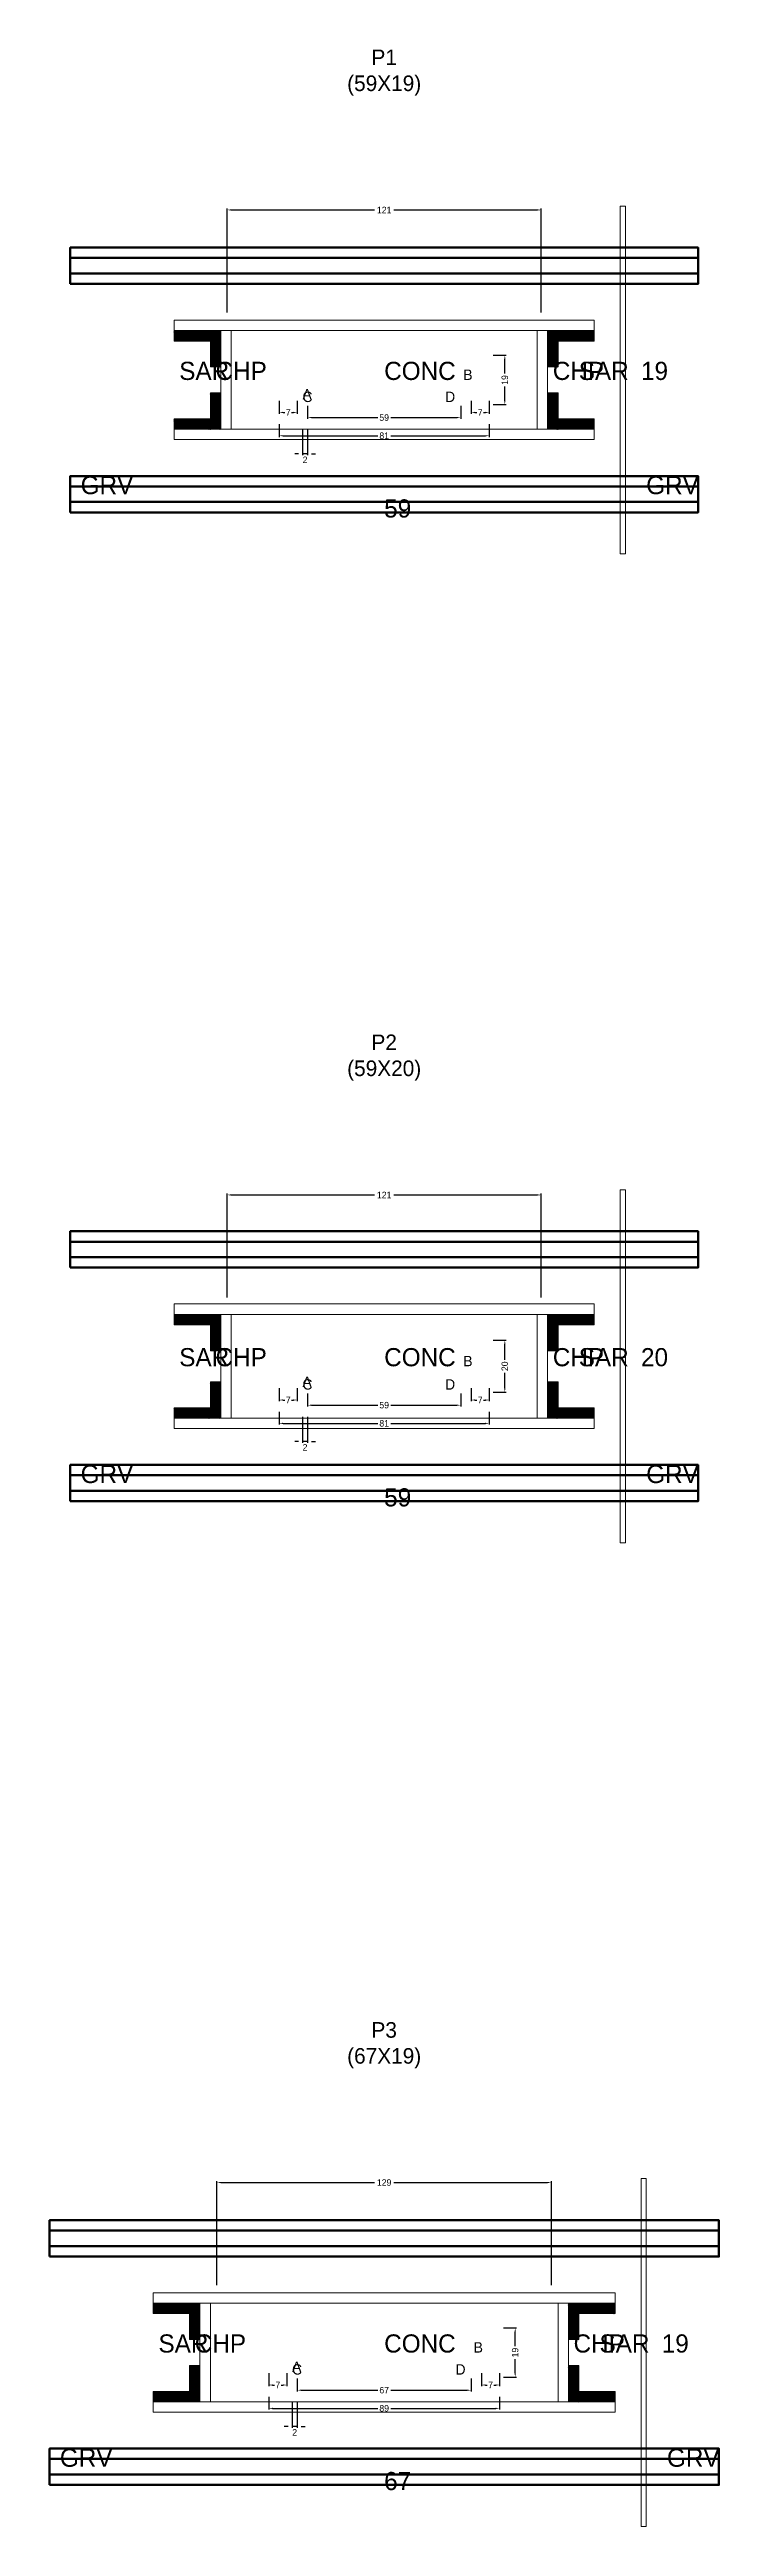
# Model space of a CAD drawing. Header units: centimetres. Extents: x -10500 to 4141, y -7986 to 295.
# Drawn here: x -129 to 129, y -687 to 267 of the extents above; entities that cross this region are included whole.
import ezdxf

# ---------------------------------------------------------------- set-up
doc = ezdxf.new("R2010")
doc.units = ezdxf.units.CM
for name, color, linetype in [('COTA', 241, 'Continuous'), ('GRAVATA', 224, 'Continuous'), ('Hachura', 251, 'Continuous'), ('NOMENCLATURA', 7, 'Continuous'), ('SARRAFO', 251, 'Continuous'), ('Texto Seção', 7, 'Continuous')]:
    doc.layers.add(name, color=color, linetype=linetype)
doc.dimstyles.new('cotax2', dxfattribs={"dimtxt": 2.5, "dimasz": 1.5, "dimexe": 0.5, "dimexo": 0.5, "dimgap": 0.5, "dimtad": 1, "dimcen": 2.5, "dimazin": 3, "dimtfac": 1, "dimtmove": 0, "dimatfit": 3})

msp = doc.modelspace()

# ---------------------------------------------------------------- texts
at = {"layer": 'NOMENCLATURA'}
for s, p in [('B', (30.5, 140)), ('A', (-31.5, 132.5)), ('C', (-31.5, 131.5)), ('D', (23.5, 131.5)), ('B', (30.5, -240)), ('A', (-31.5, -248)), ('C', (-31.5, -249)), ('D', (23.5, -249)), ('B', (34.5, -620)), ('A', (-35.5, -627.5)), ('C', (-35.5, -628.5)), ('D', (27.5, -628.5))]:
    msp.add_text(s, height=4, dxfattribs=at).set_placement(p)
at = {"layer": 'NOMENCLATURA', "char_height": 6, "attachment_point": 8}
for s, insert in [('P1\\P(59X19)', (0, 249.5)), ('P2\\P(59X20)', (0, -130)), ('P3\\P(67X19)', (0, -510.5))]:
    msp.add_mtext(s, dxfattribs=dict(at, insert=insert))
at = {"layer": 'Texto Seção'}
for s, p in [('SAR', (-79, 140)), ('CHP', (-65, 140)), ('CONC', (0, 140)), ('CHP', (65, 140)), ('SAR', (75, 140)), ('19', (99, 140)), ('GRV', (-117, 96)), ('GRV', (101, 96)), ('59', (0, 87)), ('SAR', (-79, -240)), ('CHP', (-65, -240)), ('CONC', (0, -240)), ('CHP', (65, -240)), ('SAR', (75, -240)), ('20', (99, -240)), ('GRV', (-117, -285)), ('GRV', (101, -285)), ('59', (0, -294)), ('SAR', (-87, -620)), ('CHP', (-73, -620)), ('CONC', (0, -620)), ('CHP', (73, -620)), ('SAR', (83, -620)), ('19', (107, -620)), ('GRV', (-125, -664)), ('GRV', (109, -664)), ('67', (0, -673))]:
    msp.add_text(s, height=7, dxfattribs=at).set_placement(p)

# ---------------------------------------------------------------- blocks, each defined once
blk = doc.blocks.new('_CLOSEDFILLED')
at = {"color": 0, "linetype": 'BYBLOCK'}
blk.add_solid([(-1, 0.16), (0, 0), (-1, -0.16)], dxfattribs=at)
blk = doc.blocks.new('*D66')
for p, q in [((-44.5, -637), (-44.5, -642)), ((44.5, -637), (44.5, -642)), ((-43, -641.5), (-2.5, -641.5)), ((2.5, -641.5), (43, -641.5))]:
    blk.add_line(p, q)
at = {"layer": 'Defpoints'}
for p in [(-44.5, -636.5), (44.5, -636.5), (-44.5, -641.5)]:
    blk.add_point(p, dxfattribs=at)
at = {"layer": 'COTA', "xscale": 1.5, "yscale": 1.5, "rotation": 180}
blk.add_blockref('_CLOSEDFILLED', (-44.5, -641.5), dxfattribs=at)
at = {"layer": 'COTA', "xscale": 1.5, "yscale": 1.5}
blk.add_blockref('_CLOSEDFILLED', (44.5, -641.5), dxfattribs=at)
at = {"layer": 'COTA', "insert": (0, -641.5), "char_height": 2.5, "attachment_point": 5}
blk.add_mtext('89', dxfattribs=at)
blk = doc.blocks.new('*D67')
for p, q in [((-33.5, -630), (-33.5, -635)), ((-32, -634.5), (-2.5, -634.5)), ((2.5, -634.5), (32, -634.5)), ((33.5, -630), (33.5, -635))]:
    blk.add_line(p, q)
at = {"layer": 'Defpoints'}
for p in [(-33.5, -629.5), (33.5, -629.5), (-33.5, -634.5)]:
    blk.add_point(p, dxfattribs=at)
at = {"layer": 'COTA', "xscale": 1.5, "yscale": 1.5, "rotation": 180}
blk.add_blockref('_CLOSEDFILLED', (-33.5, -634.5), dxfattribs=at)
at = {"layer": 'COTA', "xscale": 1.5, "yscale": 1.5}
blk.add_blockref('_CLOSEDFILLED', (33.5, -634.5), dxfattribs=at)
at = {"layer": 'COTA', "insert": (0, -634.5), "char_height": 2.5, "attachment_point": 5}
blk.add_mtext('67', dxfattribs=at)
blk = doc.blocks.new('*D68')
for p, q in [((46, -610.5), (51, -610.5)), ((50.5, -617.5), (50.5, -612)), ((46, -629.5), (51, -629.5)), ((50.5, -628), (50.5, -622.5))]:
    blk.add_line(p, q)
at = {"layer": 'Defpoints'}
for p in [(45.5, -610.5), (45.5, -629.5), (50.5, -629.5)]:
    blk.add_point(p, dxfattribs=at)
at = {"layer": 'COTA', "xscale": 1.5, "yscale": 1.5}
for p, rotation in [((50.5, -610.5), 90), ((50.5, -629.5), 270)]:
    blk.add_blockref('_CLOSEDFILLED', p, dxfattribs=dict(at, rotation=rotation))
at = {"layer": 'COTA', "insert": (50.5, -620), "char_height": 2.5, "attachment_point": 5, "rotation": 90}
blk.add_mtext('19', dxfattribs=at)
blk = doc.blocks.new('*D69')
for p, q in [((-44.5, -628), (-44.5, -633)), ((-37.5, -628), (-37.5, -633)), ((-43, -632.5), (-42.25, -632.5)), ((-39.75, -632.5), (-39, -632.5))]:
    blk.add_line(p, q)
at = {"layer": 'Defpoints'}
for p in [(-44.5, -627.5), (-37.5, -627.5), (-44.5, -632.5)]:
    blk.add_point(p, dxfattribs=at)
at = {"layer": 'COTA', "xscale": 1.5, "yscale": 1.5, "rotation": 180}
blk.add_blockref('_CLOSEDFILLED', (-44.5, -632.5), dxfattribs=at)
at = {"layer": 'COTA', "xscale": 1.5, "yscale": 1.5}
blk.add_blockref('_CLOSEDFILLED', (-37.5, -632.5), dxfattribs=at)
at = {"layer": 'COTA', "insert": (-41, -632.5), "char_height": 2.5, "attachment_point": 5}
blk.add_mtext('7', dxfattribs=at)
blk = doc.blocks.new('*D70')
for p, q in [((37.5, -628), (37.5, -633)), ((44.5, -628), (44.5, -633)), ((39, -632.5), (39.75, -632.5)), ((42.25, -632.5), (43, -632.5))]:
    blk.add_line(p, q)
at = {"layer": 'Defpoints'}
for p in [(37.5, -627.5), (44.5, -627.5), (37.5, -632.5)]:
    blk.add_point(p, dxfattribs=at)
at = {"layer": 'COTA', "xscale": 1.5, "yscale": 1.5, "rotation": 180}
blk.add_blockref('_CLOSEDFILLED', (37.5, -632.5), dxfattribs=at)
at = {"layer": 'COTA', "xscale": 1.5, "yscale": 1.5}
blk.add_blockref('_CLOSEDFILLED', (44.5, -632.5), dxfattribs=at)
at = {"layer": 'COTA', "insert": (41, -632.5), "char_height": 2.5, "attachment_point": 5}
blk.add_mtext('7', dxfattribs=at)
blk = doc.blocks.new('*D71')
for p, q in [((-64.5, -594), (-64.5, -554)), ((-63, -554.5), (-3.75, -554.5)), ((3.75, -554.5), (63, -554.5)), ((64.5, -594), (64.5, -554))]:
    blk.add_line(p, q)
at = {"layer": 'Defpoints'}
for p in [(-64.5, -554.5), (-64.5, -594.5), (64.5, -594.5)]:
    blk.add_point(p, dxfattribs=at)
at = {"layer": 'COTA', "xscale": 1.5, "yscale": 1.5, "rotation": 180}
blk.add_blockref('_CLOSEDFILLED', (-64.5, -554.5), dxfattribs=at)
at = {"layer": 'COTA', "xscale": 1.5, "yscale": 1.5}
blk.add_blockref('_CLOSEDFILLED', (64.5, -554.5), dxfattribs=at)
at = {"layer": 'COTA', "insert": (0, -554.5), "char_height": 2.5, "attachment_point": 5}
blk.add_mtext('129', dxfattribs=at)
blk = doc.blocks.new('*D40')
for p, q in [((-40.5, -257.5), (-40.5, -262.5)), ((40.5, -257.5), (40.5, -262.5)), ((-39, -262), (-2.5, -262)), ((2.5, -262), (39, -262))]:
    blk.add_line(p, q)
at = {"layer": 'Defpoints'}
for p in [(-40.5, -257), (40.5, -257), (-40.5, -262)]:
    blk.add_point(p, dxfattribs=at)
at = {"layer": 'COTA', "xscale": 1.5, "yscale": 1.5, "rotation": 180}
blk.add_blockref('_CLOSEDFILLED', (-40.5, -262), dxfattribs=at)
at = {"layer": 'COTA', "xscale": 1.5, "yscale": 1.5}
blk.add_blockref('_CLOSEDFILLED', (40.5, -262), dxfattribs=at)
at = {"layer": 'COTA', "insert": (0, -262), "char_height": 2.5, "attachment_point": 5}
blk.add_mtext('81', dxfattribs=at)
blk = doc.blocks.new('*D41')
for p, q in [((-29.5, -250.5), (-29.5, -255.5)), ((-28, -255), (-2.5, -255)), ((2.5, -255), (28, -255)), ((29.5, -250.5), (29.5, -255.5))]:
    blk.add_line(p, q)
at = {"layer": 'Defpoints'}
for p in [(-29.5, -250), (-29.5, -255), (29.5, -250)]:
    blk.add_point(p, dxfattribs=at)
at = {"layer": 'COTA', "xscale": 1.5, "yscale": 1.5, "rotation": 180}
blk.add_blockref('_CLOSEDFILLED', (-29.5, -255), dxfattribs=at)
at = {"layer": 'COTA', "xscale": 1.5, "yscale": 1.5}
blk.add_blockref('_CLOSEDFILLED', (29.5, -255), dxfattribs=at)
at = {"layer": 'COTA', "insert": (0, -255), "char_height": 2.5, "attachment_point": 5}
blk.add_mtext('59', dxfattribs=at)
blk = doc.blocks.new('*D42')
for p, q in [((42, -230), (47, -230)), ((46.5, -237.5), (46.5, -231.5)), ((46.5, -248.5), (46.5, -242.5)), ((42, -250), (47, -250))]:
    blk.add_line(p, q)
at = {"layer": 'Defpoints'}
for p in [(41.5, -230), (41.5, -250), (46.5, -250)]:
    blk.add_point(p, dxfattribs=at)
at = {"layer": 'COTA', "xscale": 1.5, "yscale": 1.5}
for p, rotation in [((46.5, -230), 90), ((46.5, -250), 270)]:
    blk.add_blockref('_CLOSEDFILLED', p, dxfattribs=dict(at, rotation=rotation))
at = {"layer": 'COTA', "insert": (46.5, -240), "char_height": 2.5, "attachment_point": 5, "rotation": 90}
blk.add_mtext('20', dxfattribs=at)
blk = doc.blocks.new('*D43')
for p, q in [((-40.5, -248.5), (-40.5, -253.5)), ((-39, -253), (-38.25, -253)), ((-35.75, -253), (-35, -253)), ((-33.5, -248.5), (-33.5, -253.5))]:
    blk.add_line(p, q)
at = {"layer": 'Defpoints'}
for p in [(-40.5, -248), (-33.5, -248), (-40.5, -253)]:
    blk.add_point(p, dxfattribs=at)
at = {"layer": 'COTA', "xscale": 1.5, "yscale": 1.5, "rotation": 180}
blk.add_blockref('_CLOSEDFILLED', (-40.5, -253), dxfattribs=at)
at = {"layer": 'COTA', "xscale": 1.5, "yscale": 1.5}
blk.add_blockref('_CLOSEDFILLED', (-33.5, -253), dxfattribs=at)
at = {"layer": 'COTA', "insert": (-37, -253), "char_height": 2.5, "attachment_point": 5}
blk.add_mtext('7', dxfattribs=at)
blk = doc.blocks.new('*D44')
for p, q in [((33.5, -248.5), (33.5, -253.5)), ((35, -253), (35.75, -253)), ((38.25, -253), (39, -253)), ((40.5, -248.5), (40.5, -253.5))]:
    blk.add_line(p, q)
at = {"layer": 'Defpoints'}
for p in [(33.5, -248), (40.5, -248), (33.5, -253)]:
    blk.add_point(p, dxfattribs=at)
at = {"layer": 'COTA', "xscale": 1.5, "yscale": 1.5, "rotation": 180}
blk.add_blockref('_CLOSEDFILLED', (33.5, -253), dxfattribs=at)
at = {"layer": 'COTA', "xscale": 1.5, "yscale": 1.5}
blk.add_blockref('_CLOSEDFILLED', (40.5, -253), dxfattribs=at)
at = {"layer": 'COTA', "insert": (37, -253), "char_height": 2.5, "attachment_point": 5}
blk.add_mtext('7', dxfattribs=at)
blk = doc.blocks.new('*D45')
for p, q in [((-60.5, -213.5), (-60.5, -173.5)), ((-59, -174), (-3.75, -174)), ((3.75, -174), (59, -174)), ((60.5, -213.5), (60.5, -173.5))]:
    blk.add_line(p, q)
at = {"layer": 'Defpoints'}
for p in [(-60.5, -174), (-60.5, -214), (60.5, -214)]:
    blk.add_point(p, dxfattribs=at)
at = {"layer": 'COTA', "xscale": 1.5, "yscale": 1.5, "rotation": 180}
blk.add_blockref('_CLOSEDFILLED', (-60.5, -174), dxfattribs=at)
at = {"layer": 'COTA', "xscale": 1.5, "yscale": 1.5}
blk.add_blockref('_CLOSEDFILLED', (60.5, -174), dxfattribs=at)
at = {"layer": 'COTA', "insert": (0, -174), "char_height": 2.5, "attachment_point": 5}
blk.add_mtext('121', dxfattribs=at)
blk = doc.blocks.new('*D14')
for p, q in [((-40.5, 123), (-40.5, 118)), ((-39, 118.5), (-2.5, 118.5)), ((2.5, 118.5), (39, 118.5)), ((40.5, 123), (40.5, 118))]:
    blk.add_line(p, q)
at = {"layer": 'Defpoints'}
for p in [(-40.5, 123.5), (-40.5, 118.5), (40.5, 123.5)]:
    blk.add_point(p, dxfattribs=at)
at = {"layer": 'COTA', "xscale": 1.5, "yscale": 1.5, "rotation": 180}
blk.add_blockref('_CLOSEDFILLED', (-40.5, 118.5), dxfattribs=at)
at = {"layer": 'COTA', "xscale": 1.5, "yscale": 1.5}
blk.add_blockref('_CLOSEDFILLED', (40.5, 118.5), dxfattribs=at)
at = {"layer": 'COTA', "insert": (0, 118.5), "char_height": 2.5, "attachment_point": 5}
blk.add_mtext('81', dxfattribs=at)
blk = doc.blocks.new('*D15')
for p, q in [((-29.5, 130), (-29.5, 125)), ((-28, 125.5), (-2.5, 125.5)), ((2.5, 125.5), (28, 125.5)), ((29.5, 130), (29.5, 125))]:
    blk.add_line(p, q)
at = {"layer": 'Defpoints'}
for p in [(-29.5, 130.5), (-29.5, 125.5), (29.5, 130.5)]:
    blk.add_point(p, dxfattribs=at)
at = {"layer": 'COTA', "xscale": 1.5, "yscale": 1.5, "rotation": 180}
blk.add_blockref('_CLOSEDFILLED', (-29.5, 125.5), dxfattribs=at)
at = {"layer": 'COTA', "xscale": 1.5, "yscale": 1.5}
blk.add_blockref('_CLOSEDFILLED', (29.5, 125.5), dxfattribs=at)
at = {"layer": 'COTA', "insert": (0, 125.5), "char_height": 2.5, "attachment_point": 5}
blk.add_mtext('59', dxfattribs=at)
blk = doc.blocks.new('*D16')
for p, q in [((42, 149.5), (47, 149.5)), ((46.5, 142.5), (46.5, 148)), ((46.5, 132), (46.5, 137.5)), ((42, 130.5), (47, 130.5))]:
    blk.add_line(p, q)
at = {"layer": 'Defpoints'}
for p in [(41.5, 149.5), (41.5, 130.5), (46.5, 130.5)]:
    blk.add_point(p, dxfattribs=at)
at = {"layer": 'COTA', "xscale": 1.5, "yscale": 1.5}
for p, rotation in [((46.5, 149.5), 90), ((46.5, 130.5), 270)]:
    blk.add_blockref('_CLOSEDFILLED', p, dxfattribs=dict(at, rotation=rotation))
at = {"layer": 'COTA', "insert": (46.5, 140), "char_height": 2.5, "attachment_point": 5, "rotation": 90}
blk.add_mtext('19', dxfattribs=at)
blk = doc.blocks.new('*D17')
for p, q in [((-40.5, 132), (-40.5, 127)), ((-39, 127.5), (-38.25, 127.5)), ((-35.75, 127.5), (-35, 127.5)), ((-33.5, 132), (-33.5, 127))]:
    blk.add_line(p, q)
at = {"layer": 'Defpoints'}
for p in [(-40.5, 132.5), (-40.5, 127.5), (-33.5, 132.5)]:
    blk.add_point(p, dxfattribs=at)
at = {"layer": 'COTA', "xscale": 1.5, "yscale": 1.5, "rotation": 180}
blk.add_blockref('_CLOSEDFILLED', (-40.5, 127.5), dxfattribs=at)
at = {"layer": 'COTA', "xscale": 1.5, "yscale": 1.5}
blk.add_blockref('_CLOSEDFILLED', (-33.5, 127.5), dxfattribs=at)
at = {"layer": 'COTA', "insert": (-37, 127.5), "char_height": 2.5, "attachment_point": 5}
blk.add_mtext('7', dxfattribs=at)
blk = doc.blocks.new('*D18')
for p, q in [((33.5, 132), (33.5, 127)), ((35, 127.5), (35.75, 127.5)), ((38.25, 127.5), (39, 127.5)), ((40.5, 132), (40.5, 127))]:
    blk.add_line(p, q)
at = {"layer": 'Defpoints'}
for p in [(33.5, 132.5), (33.5, 127.5), (40.5, 132.5)]:
    blk.add_point(p, dxfattribs=at)
at = {"layer": 'COTA', "xscale": 1.5, "yscale": 1.5, "rotation": 180}
blk.add_blockref('_CLOSEDFILLED', (33.5, 127.5), dxfattribs=at)
at = {"layer": 'COTA', "xscale": 1.5, "yscale": 1.5}
blk.add_blockref('_CLOSEDFILLED', (40.5, 127.5), dxfattribs=at)
at = {"layer": 'COTA', "insert": (37, 127.5), "char_height": 2.5, "attachment_point": 5}
blk.add_mtext('7', dxfattribs=at)
blk = doc.blocks.new('*D19')
for p, q in [((-60.5, 166), (-60.5, 206)), ((-59, 205.5), (-3.75, 205.5)), ((3.75, 205.5), (59, 205.5)), ((60.5, 166), (60.5, 206))]:
    blk.add_line(p, q)
at = {"layer": 'Defpoints'}
for p in [(-60.5, 205.5), (-60.5, 165.5), (60.5, 165.5)]:
    blk.add_point(p, dxfattribs=at)
at = {"layer": 'COTA', "xscale": 1.5, "yscale": 1.5, "rotation": 180}
blk.add_blockref('_CLOSEDFILLED', (-60.5, 205.5), dxfattribs=at)
at = {"layer": 'COTA', "xscale": 1.5, "yscale": 1.5}
blk.add_blockref('_CLOSEDFILLED', (60.5, 205.5), dxfattribs=at)
at = {"layer": 'COTA', "insert": (0, 205.5), "char_height": 2.5, "attachment_point": 5}
blk.add_mtext('121', dxfattribs=at)

# ---------------------------------------------------------------- dimensions: what is measured, and where the dimension line sits
at = {"layer": 'COTA'}
for base, p1, p2, picture, middle in [((-60.5, 205.5), (-60.5, 165.5), (60.5, 165.5), '*D19', (0, 205.5)), ((-40.5, 127.5), (-40.5, 132.5), (-33.5, 132.5), '*D17', (-37, 127.5)), ((-29.5, 125.5), (-29.5, 130.5), (29.5, 130.5), '*D15', (0, 125.5)), ((33.5, 127.5), (33.5, 132.5), (40.5, 132.5), '*D18', (37, 127.5)), ((-40.5, 118.5), (-40.5, 123.5), (40.5, 123.5), '*D14', (0, 118.5)), ((-60.5, -174), (-60.5, -214), (60.5, -214), '*D45', (0, -174)), ((-40.5, -253), (-40.5, -248), (-33.5, -248), '*D43', (-37, -253)), ((33.5, -253), (33.5, -248), (40.5, -248), '*D44', (37, -253)), ((-40.5, -262), (-40.5, -257), (40.5, -257), '*D40', (0, -262)), ((-29.5, -255), (-29.5, -250), (29.5, -250), '*D41', (0, -255)), ((-64.5, -554.5), (-64.5, -594.5), (64.5, -594.5), '*D71', (0, -554.5)), ((-44.5, -632.5), (-44.5, -627.5), (-37.5, -627.5), '*D69', (-41, -632.5)), ((-33.5, -634.5), (-33.5, -629.5), (33.5, -629.5), '*D67', (0, -634.5)), ((37.5, -632.5), (37.5, -627.5), (44.5, -627.5), '*D70', (41, -632.5)), ((-44.5, -641.5), (-44.5, -636.5), (44.5, -636.5), '*D66', (0, -641.5))]:
    dim = msp.add_linear_dim(base=base, p1=p1, p2=p2, dimstyle='cotax2', dxfattribs=at)
    dim.commit()
    dim.dimension.update_dxf_attribs({"geometry": picture, "text_midpoint": middle})
for base, p1, p2, picture, middle in [((46.5, 130.5), (41.5, 130.5), (41.5, 149.5), '*D16', (46.5, 140)), ((46.5, -250), (41.5, -250), (41.5, -230), '*D42', (46.5, -240)), ((50.5, -629.5), (45.5, -629.5), (45.5, -610.5), '*D68', (50.5, -620))]:
    dim = msp.add_linear_dim(base=base, p1=p1, p2=p2, angle=90, dimstyle='cotax2', dxfattribs=at)
    dim.commit()
    dim.dimension.update_dxf_attribs({"geometry": picture, "text_midpoint": middle})
for base, p1, p2 in [((-29.5, 111.5), (-29.5, 121.5), (-31.5, 121.5)), ((-29.5, -269), (-29.5, -259), (-31.5, -259)), ((-33.5, -648.5), (-33.5, -638.5), (-35.5, -638.5))]:
    msp.add_linear_dim(base=base, p1=p1, p2=p2, dimstyle='cotax2', dxfattribs=at).render()

# ---------------------------------------------------------------- hatches: boundary and pattern name
at = {"layer": 'SARRAFO'}
h = msp.add_hatch(dxfattribs=at)
h.set_pattern_fill('SOLID', scale=2)
h.paths.add_polyline_path([(-81, 155), (-67, 155), (-67, 159), (-81, 159)])
h = msp.add_hatch(dxfattribs=at)
h.set_pattern_fill('SOLID', scale=2)
h.paths.add_polyline_path([(-67, 145), (-63, 145), (-63, 159), (-67, 159)])
h = msp.add_hatch(dxfattribs=at)
h.set_pattern_fill('SOLID', scale=2)
h.paths.add_polyline_path([(63, 145), (67, 145), (67, 159), (63, 159)])
h = msp.add_hatch(dxfattribs=at)
h.set_pattern_fill('SOLID', scale=2)
h.paths.add_polyline_path([(67, 155), (81, 155), (81, 159), (67, 159)])
h = msp.add_hatch(dxfattribs=at)
h.set_pattern_fill('SOLID', scale=2)
h.paths.add_polyline_path([(-67, 121), (-63, 121), (-63, 135), (-67, 135)])
h = msp.add_hatch(dxfattribs=at)
h.set_pattern_fill('SOLID', scale=2)
h.paths.add_polyline_path([(63, 121), (67, 121), (67, 135), (63, 135)])
h = msp.add_hatch(dxfattribs=at)
h.set_pattern_fill('SOLID', scale=2)
h.paths.add_polyline_path([(-81, 121), (-67, 121), (-67, 125), (-81, 125)])
h = msp.add_hatch(dxfattribs=at)
h.set_pattern_fill('SOLID', scale=2)
h.paths.add_polyline_path([(67, 121), (81, 121), (81, 125), (67, 125)])
h = msp.add_hatch(dxfattribs=at)
h.set_pattern_fill('SOLID', scale=2)
h.paths.add_polyline_path([(-81, -224), (-67, -224), (-67, -220), (-81, -220)])
h = msp.add_hatch(dxfattribs=at)
h.set_pattern_fill('SOLID', scale=2)
h.paths.add_polyline_path([(-67, -234), (-63, -234), (-63, -220), (-67, -220)])
h = msp.add_hatch(dxfattribs=at)
h.set_pattern_fill('SOLID', scale=2)
h.paths.add_polyline_path([(63, -234), (67, -234), (67, -220), (63, -220)])
h = msp.add_hatch(dxfattribs=at)
h.set_pattern_fill('SOLID', scale=2)
h.paths.add_polyline_path([(67, -224), (81, -224), (81, -220), (67, -220)])
h = msp.add_hatch(dxfattribs=at)
h.set_pattern_fill('SOLID', scale=2)
h.paths.add_polyline_path([(-67, -260), (-63, -260), (-63, -246), (-67, -246)])
h = msp.add_hatch(dxfattribs=at)
h.set_pattern_fill('SOLID', scale=2)
h.paths.add_polyline_path([(63, -260), (67, -260), (67, -246), (63, -246)])
h = msp.add_hatch(dxfattribs=at)
h.set_pattern_fill('SOLID', scale=2)
h.paths.add_polyline_path([(-81, -260), (-67, -260), (-67, -256), (-81, -256)])
h = msp.add_hatch(dxfattribs=at)
h.set_pattern_fill('SOLID', scale=2)
h.paths.add_polyline_path([(67, -260), (81, -260), (81, -256), (67, -256)])
h = msp.add_hatch(dxfattribs=at)
h.set_pattern_fill('SOLID', scale=2)
h.paths.add_polyline_path([(-89, -605), (-75, -605), (-75, -601), (-89, -601)])
h = msp.add_hatch(dxfattribs=at)
h.set_pattern_fill('SOLID', scale=2)
h.paths.add_polyline_path([(-75, -615), (-71, -615), (-71, -601), (-75, -601)])
h = msp.add_hatch(dxfattribs=at)
h.set_pattern_fill('SOLID', scale=2)
h.paths.add_polyline_path([(71, -615), (75, -615), (75, -601), (71, -601)])
h = msp.add_hatch(dxfattribs=at)
h.set_pattern_fill('SOLID', scale=2)
h.paths.add_polyline_path([(75, -605), (89, -605), (89, -601), (75, -601)])
h = msp.add_hatch(dxfattribs=at)
h.set_pattern_fill('SOLID', scale=2)
h.paths.add_polyline_path([(-75, -639), (-71, -639), (-71, -625), (-75, -625)])
h = msp.add_hatch(dxfattribs=at)
h.set_pattern_fill('SOLID', scale=2)
h.paths.add_polyline_path([(71, -639), (75, -639), (75, -625), (71, -625)])
h = msp.add_hatch(dxfattribs=at)
h.set_pattern_fill('SOLID', scale=2)
h.paths.add_polyline_path([(-89, -639), (-75, -639), (-75, -635), (-89, -635)])
h = msp.add_hatch(dxfattribs=at)
h.set_pattern_fill('SOLID', scale=2)
h.paths.add_polyline_path([(75, -639), (89, -639), (89, -635), (75, -635)])

# ---------------------------------------------------------------- linework, layer by layer
at = {"layer": 'GRAVATA', "lineweight": 50}
for points in [[(-121, 177), (121, 177), (121, 191), (-121, 191)], [(-121, 181), (121, 181), (121, 187), (-121, 187)], [(-121, 89), (121, 89), (121, 103), (-121, 103)], [(-121, 93), (121, 93), (121, 99), (-121, 99)], [(-121, -202), (121, -202), (121, -188), (-121, -188)], [(-121, -198), (121, -198), (121, -192), (-121, -192)], [(-121, -292), (121, -292), (121, -278), (-121, -278)], [(-121, -288), (121, -288), (121, -282), (-121, -282)], [(-129, -583), (129, -583), (129, -569), (-129, -569)], [(-129, -579), (129, -579), (129, -573), (-129, -573)], [(-129, -671), (129, -671), (129, -657), (-129, -657)], [(-129, -667), (129, -667), (129, -661), (-129, -661)]]:
    msp.add_lwpolyline(points, close=True, dxfattribs=at)
at = {"layer": 'Hachura', "lineweight": 13}
for points in [[(91, 73), (93, 73), (93, 207), (91, 207)], [(91, -308), (93, -308), (93, -172), (91, -172)], [(99, -687), (101, -687), (101, -553), (99, -553)]]:
    msp.add_lwpolyline(points, close=True, dxfattribs=at)
at = {"layer": 'Hachura', "lineweight": 18}
for points in [[(-81, 159), (81, 159), (81, 163), (-81, 163)], [(-63, 121), (-59, 121), (-59, 159), (-63, 159)], [(59, 121), (63, 121), (63, 159), (59, 159)], [(-81, 117), (81, 117), (81, 121), (-81, 121)], [(-81, -220), (81, -220), (81, -216), (-81, -216)], [(-63, -260), (-59, -260), (-59, -220), (-63, -220)], [(59, -260), (63, -260), (63, -220), (59, -220)], [(-81, -264), (81, -264), (81, -260), (-81, -260)], [(-89, -601), (89, -601), (89, -597), (-89, -597)], [(-71, -639), (-67, -639), (-67, -601), (-71, -601)], [(67, -639), (71, -639), (71, -601), (67, -601)], [(-89, -643), (89, -643), (89, -639), (-89, -639)]]:
    msp.add_lwpolyline(points, close=True, dxfattribs=at)
at = {"layer": 'SARRAFO', "lineweight": 13}
for points in [[(-81, 155), (-67, 155), (-67, 159), (-81, 159)], [(-67, 145), (-63, 145), (-63, 159), (-67, 159)], [(63, 145), (67, 145), (67, 159), (63, 159)], [(67, 155), (81, 155), (81, 159), (67, 159)], [(-67, 121), (-63, 121), (-63, 135), (-67, 135)], [(63, 121), (67, 121), (67, 135), (63, 135)], [(-81, 121), (-67, 121), (-67, 125), (-81, 125)], [(67, 121), (81, 121), (81, 125), (67, 125)], [(-81, -224), (-67, -224), (-67, -220), (-81, -220)], [(-67, -234), (-63, -234), (-63, -220), (-67, -220)], [(63, -234), (67, -234), (67, -220), (63, -220)], [(67, -224), (81, -224), (81, -220), (67, -220)], [(-67, -260), (-63, -260), (-63, -246), (-67, -246)], [(63, -260), (67, -260), (67, -246), (63, -246)], [(-81, -260), (-67, -260), (-67, -256), (-81, -256)], [(67, -260), (81, -260), (81, -256), (67, -256)], [(-89, -605), (-75, -605), (-75, -601), (-89, -601)], [(-75, -615), (-71, -615), (-71, -601), (-75, -601)], [(71, -615), (75, -615), (75, -601), (71, -601)], [(75, -605), (89, -605), (89, -601), (75, -601)], [(-75, -639), (-71, -639), (-71, -625), (-75, -625)], [(71, -639), (75, -639), (75, -625), (71, -625)], [(-89, -639), (-75, -639), (-75, -635), (-89, -635)], [(75, -639), (89, -639), (89, -635), (75, -635)]]:
    msp.add_lwpolyline(points, close=True, dxfattribs=at)

msp.set_redraw_order([(e.dxf.handle, doc.entitydb.next_handle()) for e in msp.query("TEXT MTEXT ATTDEF DIMENSION ARC_DIMENSION")])  # texts and dimensions are drawn at this point

doc.saveas('drawing.dxf')
